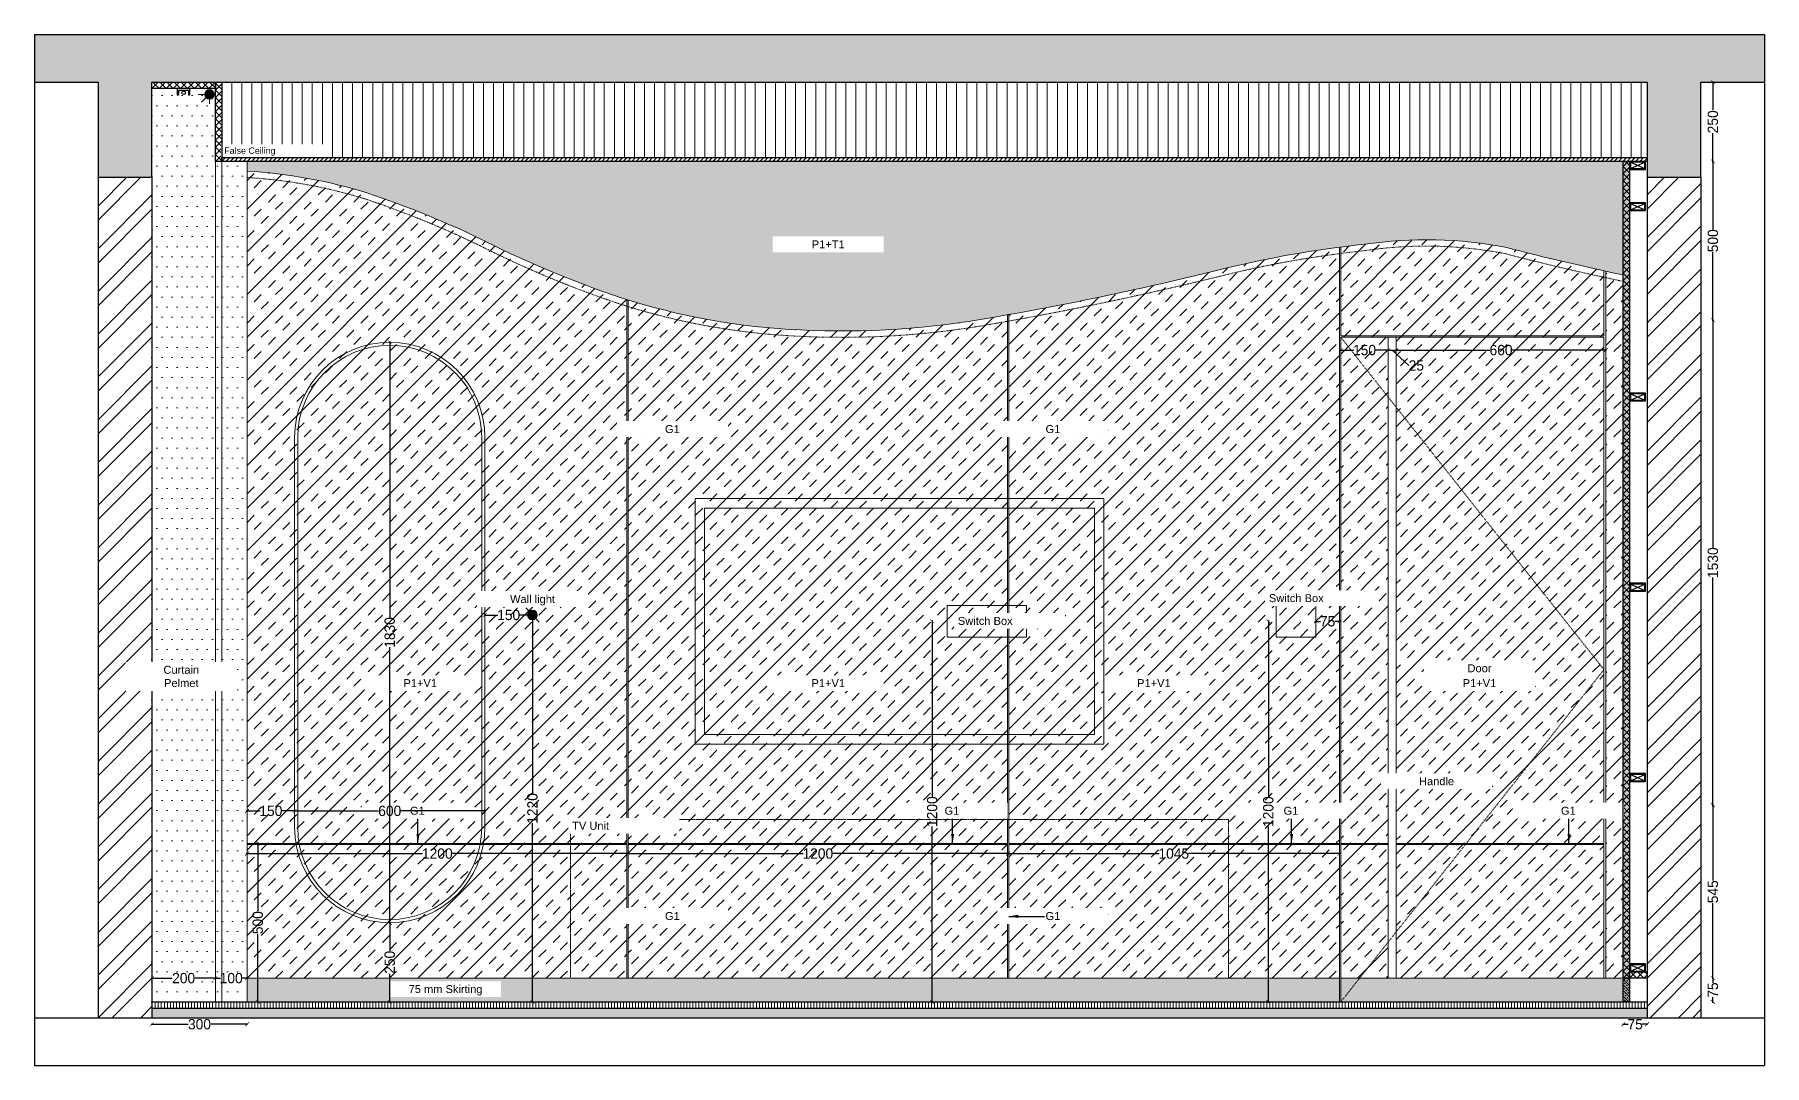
# Model space of a CAD drawing. Header units: millimetres. Extents: x 75500 to 345360, y -224327 to 19532.
# Drawn here: x 177762 to 183217, y -100529 to -97279 of the extents above; entities that cross this region are included whole.
import ezdxf

# ---------------------------------------------------------------- set-up
doc = ezdxf.new("R2010")
doc.units = ezdxf.units.MM
doc.header["$LTSCALE"] = 0.01
for name, pattern in [('( Hidden )', [0.375, 0.25, -0.125]), ('ACAD_ISO03W100', [30, 12, -18]), ('ZWCAD_ISO03W100', [30, 12, -18])]:
    doc.linetypes.add(name, pattern=pattern)
doc.layers.add('A- Ele 4', color=250, linetype='Continuous', lineweight=15, true_color=0x333333)
doc.layers.add('A- Wall Hatch', color=8, linetype='Continuous')
doc.layers.add('e .05', color=253, linetype='Continuous')
for name, color, linetype, lineweight in [('A-Ele 6', 250, 'Continuous', 0), ('A-WALL', 7, 'Continuous', 30), ('B. no.', 2, 'Continuous', 0), ('Cut', 1, 'Continuous', 25), ('ele 0.1', 252, 'Continuous', 13), ('furniture section', 7, 'Continuous', 25), ('hatch', 251, 'Continuous', 0), ('Lights', 14, 'Continuous', 20)]:
    doc.layers.add(name, color=color, linetype=linetype, lineweight=lineweight)
doc.styles.add('ISOCP2', font='GOTHIC.TTF')
doc.styles.get("Standard").update_dxf_attribs({"font": 'arial.ttf'})
doc.dimstyles.new('77', dxfattribs={"dimscale": 0.25, "dimtxt": 130, "dimasz": 100, "dimexe": 5, "dimexo": 1, "dimgap": 0.25, "dimtad": 0, "dimdec": 0, "dimrnd": 5, "dimzin": 0, "dimdsep": 46, "dimtxsty": 'ISOCP2', "dimblk": 'ARCHTICK', "dimcen": 0, "dimdle": 100, "dimclrd": 1, "dimclre": 256, "dimclrt": 256, "dimazin": 0, "dimtm": 1e-09, "dimtfac": 1, "dimtdec": 0, "dimtmove": 1, "dimatfit": 0, "dimfxl": 1, "dimtolj": 1, "dimtzin": 12, "dimlwd": -1, "dimlwe": -1, "dimarcsym": 0})
doc.dimstyles.new('MIGCS IN MM 1 100', dxfattribs={"dimtxt": 40, "dimasz": 30, "dimexe": 180, "dimexo": 100, "dimgap": 25, "dimtad": 0, "dimdec": 0, "dimzin": 0, "dimdsep": 46, "dimtxsty": 'Standard', "dimblk": 'ARCHTICK', "dimcen": 150, "dimse1": 1, "dimse2": 1, "dimclrd": 3, "dimclre": 3, "dimclrt": 3, "dimadec": 0, "dimazin": 0, "dimtfac": 1, "dimtdec": 0, "dimtix": 1, "dimtmove": 2, "dimatfit": 3, "dimfxl": 1, "dimtolj": 1, "dimtzin": 0, "dimarcsym": 0})

msp = doc.modelspace()

# ---------------------------------------------------------------- blocks, each defined once
blk = doc.blocks.new('_ARCHTICK')
at = {"color": 0, "linetype": 'ByBlock', "const_width": 0.15}
blk.add_lwpolyline([(-0.5, -0.5), (0.5, 0.5)], dxfattribs=at)
blk = doc.blocks.new('*D216')
at = {"color": 1, "ltscale": 4, "transparency": 16777216}
for p, q in [((183054.9253416419, -99706.2179356443), (183054.9253416419, -99945.45183265318)), ((183054.9253416419, -100256.2179356443), (183054.9253416419, -100016.9840386355))]:
    blk.add_line(p, q, dxfattribs=at)
at = {"layer": 'Defpoints', "color": 0, "transparency": 16777216}
for p in [(182847.2417533946, -99708.7179356443), (182847.2417533946, -100253.7179356443), (183054.9253416419, -100253.7179356443)]:
    blk.add_point(p, dxfattribs=at)
at = {"color": 1, "transparency": 16777216, "xscale": 12.5, "yscale": 12.5, "zscale": 12.5}
for p, rotation in [((183054.9253416419, -99708.7179356443), 90), ((183054.9253416419, -100253.7179356443), 270)]:
    blk.add_blockref('_ARCHTICK', p, dxfattribs=dict(at, rotation=rotation))
at = {"transparency": 16777216, "insert": (183054.9253416419, -99981.2179356443), "char_height": 32.5, "attachment_point": 5, "rotation": 90, "style": 'ISOCP2'}
blk.add_mtext('\\A1;545', dxfattribs=at)
blk = doc.blocks.new('*D217')
at = {"color": 1, "ltscale": 4, "transparency": 16777216}
for p, q in [((183054.9253416419, -100251.2179356443), (183054.9253416419, -100268.6970739856)), ((183054.9253416419, -100331.2179356443), (183054.9253416419, -100313.738797303))]:
    blk.add_line(p, q, dxfattribs=at)
at = {"layer": 'Defpoints', "color": 0, "transparency": 16777216}
for p in [(182847.2417533946, -100253.7179356443), (182847.2417533946, -100328.7179356443), (183054.9253416419, -100328.7179356443)]:
    blk.add_point(p, dxfattribs=at)
at = {"color": 1, "transparency": 16777216, "xscale": 12.5, "yscale": 12.5, "zscale": 12.5}
for p, rotation in [((183054.9253416419, -100253.7179356443), 90), ((183054.9253416419, -100328.7179356443), 270)]:
    blk.add_blockref('_ARCHTICK', p, dxfattribs=dict(at, rotation=rotation))
at = {"transparency": 16777216, "insert": (183054.9253416419, -100291.2179356443), "char_height": 32.5, "attachment_point": 5, "rotation": 90, "style": 'ISOCP2'}
blk.add_mtext('\\A1;75', dxfattribs=at)
blk = doc.blocks.new('*D218')
at = {"color": 1, "ltscale": 4, "transparency": 16777216}
for p, q in [((183054.9253416419, -98176.2179356443), (183054.9253416419, -98897.44622422353)), ((183054.9253416419, -99711.2179356443), (183054.9253416419, -98989.98964706511))]:
    blk.add_line(p, q, dxfattribs=at)
at = {"layer": 'Defpoints', "color": 0, "transparency": 16777216}
for p in [(182847.2417533946, -98178.7179356443), (183054.9253416419, -98178.7179356443), (182847.2417533946, -99708.7179356443)]:
    blk.add_point(p, dxfattribs=at)
at = {"color": 1, "transparency": 16777216, "xscale": 12.5, "yscale": 12.5, "zscale": 12.5}
for p, rotation in [((183054.9253416419, -98178.7179356443), 90), ((183054.9253416419, -99708.7179356443), 270)]:
    blk.add_blockref('_ARCHTICK', p, dxfattribs=dict(at, rotation=rotation))
at = {"transparency": 16777216, "insert": (183054.9253416419, -98943.7179356443), "char_height": 32.5, "attachment_point": 5, "rotation": 90, "style": 'ISOCP2'}
blk.add_mtext('\\A1;1530', dxfattribs=at)
blk = doc.blocks.new('*D219')
at = {"color": 1, "ltscale": 4, "transparency": 16777216}
for p, q in [((183054.9253416419, -97676.2179356443), (183054.9253416419, -97892.68670688837)), ((183054.9253416419, -98181.2179356443), (183054.9253416419, -97964.74916440027))]:
    blk.add_line(p, q, dxfattribs=at)
at = {"layer": 'Defpoints', "color": 0, "transparency": 16777216}
for p in [(182847.2417533946, -97678.7179356443), (183054.9253416419, -97678.7179356443), (182847.2417533946, -98178.7179356443)]:
    blk.add_point(p, dxfattribs=at)
at = {"color": 1, "transparency": 16777216, "xscale": 12.5, "yscale": 12.5, "zscale": 12.5}
for p, rotation in [((183054.9253416419, -97678.7179356443), 90), ((183054.9253416419, -98178.7179356443), 270)]:
    blk.add_blockref('_ARCHTICK', p, dxfattribs=dict(at, rotation=rotation))
at = {"transparency": 16777216, "insert": (183054.9253416419, -97928.7179356443), "char_height": 32.5, "attachment_point": 5, "rotation": 90, "style": 'ISOCP2'}
blk.add_mtext('\\A1;500', dxfattribs=at)
blk = doc.blocks.new('*D220')
at = {"color": 1, "ltscale": 4, "transparency": 16777216}
for p, q in [((183054.9253416419, -97426.2179356443), (183054.9253416419, -97517.44367493733)), ((183054.9253416419, -97681.2179356443), (183054.9253416419, -97589.99219635132))]:
    blk.add_line(p, q, dxfattribs=at)
at = {"layer": 'Defpoints', "color": 0, "transparency": 16777216}
for p in [(182847.2417533946, -97428.7179356443), (183054.9253416419, -97428.7179356443), (182847.2417533946, -97678.7179356443)]:
    blk.add_point(p, dxfattribs=at)
at = {"color": 1, "transparency": 16777216, "xscale": 12.5, "yscale": 12.5, "zscale": 12.5}
for p, rotation in [((183054.9253416419, -97428.7179356443), 90), ((183054.9253416419, -97678.7179356443), 270)]:
    blk.add_blockref('_ARCHTICK', p, dxfattribs=dict(at, rotation=rotation))
at = {"transparency": 16777216, "insert": (183054.9253416419, -97553.7179356443), "char_height": 32.5, "attachment_point": 5, "rotation": 90, "style": 'ISOCP2'}
blk.add_mtext('\\A1;250', dxfattribs=at)
blk = doc.blocks.new('ASDFGBwrg')
at = {"layer": 'Cut'}
h = blk.add_hatch(color=256, dxfattribs=at)
h.dxf.hatch_style = 1
h.paths.add_polyline_path([(87923.85140113765, 2882.803489116272), (87923.85140113765, 2857.803489116272), (87973.85140113765, 2857.803489116272), (87973.85140113765, 2882.803489116272)])
h.paths.add_polyline_path([(87926.35140113765, 2880.303489116272), (87926.35140113765, 2860.303489116272), (87971.35140113764, 2860.303489116272), (87971.35140113764, 2880.303489116272)], flags=16)
for p, q in [((87926.35140113765, 2880.303489116272), (87971.35140113764, 2860.303489116272)), ((87926.35140113765, 2860.303489116272), (87971.35140113764, 2880.303489116272))]:
    blk.add_line(p, q, dxfattribs=at)
for points in [[(87923.85140113765, 2882.803489116272), (87973.85140113765, 2882.803489116272), (87973.85140113765, 2857.803489116272), (87923.85140113765, 2857.803489116272)], [(87926.35140113765, 2880.303489116272), (87971.35140113764, 2880.303489116272), (87971.35140113764, 2860.303489116272), (87926.35140113765, 2860.303489116272)]]:
    blk.add_lwpolyline(points, close=True, dxfattribs=at)
blk = doc.blocks.new('li')
at = {"layer": 'Lights', "transparency": 33554559}
h = blk.add_hatch(color=256, dxfattribs=at)
h.dxf.hatch_style = 1
h.paths.add_polyline_path([(172646.7188235587, -109670.6365079247, -0.9999999999999998), (172676.7188235587, -109670.6365079247, -0.4142135623730951), (172661.7188235587, -109685.6365079247), (172661.7188235587, -109670.6365079247)])
h.paths.add_polyline_path([(172651.1122218409, -109681.2431096425), (172661.7188235587, -109670.6365079247), (172661.7188235587, -109685.6365079247, -0.198912367379658)])
h.paths.add_polyline_path([(172646.7188235587, -109670.6365079247), (172661.7188235587, -109670.6365079247), (172651.1122218409, -109681.2431096425, -0.198912367379658)])
at = {"layer": 'Lights'}
for q in [(172625.8589799156, -109670.6365079247), (172636.6807039015, -109695.6746275819), (172661.7188235587, -109700.9577346048)]:
    blk.add_line((172661.7188235587, -109670.6365079247), q, dxfattribs=at)
blk.add_circle((172661.7188235587, -109670.6365079247), 15, dxfattribs=at)
blk = doc.blocks.new('*D274')
at = {"color": 1, "ltscale": 4, "transparency": 16777216}
for p, q in [((178465.9397974853, -99826.2179356443), (178465.9397974853, -100042.6867068883)), ((178465.9397974853, -100331.2179356443), (178465.9397974853, -100114.7491644002))]:
    blk.add_line(p, q, dxfattribs=at)
at = {"layer": 'Defpoints', "color": 0, "transparency": 16777216}
for p in [(178465.9397974853, -99828.7179356443), (178628.0225204847, -99828.7179356443), (178628.0225204847, -100328.7179356443)]:
    blk.add_point(p, dxfattribs=at)
at = {"color": 1, "transparency": 16777216, "xscale": 12.5, "yscale": 12.5, "zscale": 12.5}
for p, rotation in [((178465.9397974853, -99828.7179356443), 90), ((178465.9397974853, -100328.7179356443), 270)]:
    blk.add_blockref('_ARCHTICK', p, dxfattribs=dict(at, rotation=rotation))
at = {"transparency": 16777216, "insert": (178465.9397974853, -100078.7179356443), "char_height": 32.5, "attachment_point": 5, "rotation": 90, "style": 'ISOCP2'}
blk.add_mtext('\\A1;500', dxfattribs=at)
blk = doc.blocks.new('*D275')
at = {"color": 1, "ltscale": 4, "transparency": 16777216}
for p, q in [((178129.7417533946, -100253.7179356443), (178195.9674926877, -100253.7179356443)), ((178334.7417533947, -100253.7179356443), (178268.5160141016, -100253.7179356443))]:
    blk.add_line(p, q, dxfattribs=at)
at = {"layer": 'Defpoints', "color": 0, "transparency": 16777216}
for p in [(178332.2417533947, -100253.7179356443), (178132.2417533947, -100328.7179356443), (178332.2417533947, -100328.7179356443)]:
    blk.add_point(p, dxfattribs=at)
at = {"color": 1, "transparency": 16777216, "xscale": 12.5, "yscale": 12.5, "zscale": 12.5, "rotation": 180}
blk.add_blockref('_ARCHTICK', (178132.2417533947, -100253.7179356443), dxfattribs=at)
at = {"color": 1, "transparency": 16777216, "xscale": 12.5, "yscale": 12.5, "zscale": 12.5}
blk.add_blockref('_ARCHTICK', (178332.2417533947, -100253.7179356443), dxfattribs=at)
at = {"transparency": 16777216, "insert": (178232.2417533946, -100253.7179356443), "char_height": 32.5, "attachment_point": 5, "style": 'ISOCP2'}
blk.add_mtext('\\A1;200', dxfattribs=at)
blk = doc.blocks.new('*D276')
at = {"color": 1, "ltscale": 4, "transparency": 16777216}
for p, q in [((178329.7417533946, -100253.7179356443), (178348.5082812668, -100253.7179356443)), ((178434.7417533946, -100253.7179356443), (178415.9752255225, -100253.7179356443))]:
    blk.add_line(p, q, dxfattribs=at)
at = {"layer": 'Defpoints', "color": 0, "transparency": 16777216}
for p in [(178432.2417533946, -100253.7179356443), (178332.2417533947, -100328.7179356443), (178432.2417533946, -100328.7179356443)]:
    blk.add_point(p, dxfattribs=at)
at = {"color": 1, "transparency": 16777216, "xscale": 12.5, "yscale": 12.5, "zscale": 12.5, "rotation": 180}
blk.add_blockref('_ARCHTICK', (178332.2417533947, -100253.7179356443), dxfattribs=at)
at = {"color": 1, "transparency": 16777216, "xscale": 12.5, "yscale": 12.5, "zscale": 12.5}
blk.add_blockref('_ARCHTICK', (178432.2417533946, -100253.7179356443), dxfattribs=at)
at = {"transparency": 16777216, "insert": (178382.2417533946, -100253.7179356443), "char_height": 32.5, "attachment_point": 5, "style": 'ISOCP2'}
blk.add_mtext('\\A1;100', dxfattribs=at)
blk = doc.blocks.new('*D277')
at = {"color": 1, "ltscale": 4, "transparency": 16777216}
for p, q in [((178429.7417533946, -99860.98803932322), (178985.9700419739, -99860.98803932322)), ((179634.7417533947, -99860.98803932322), (179078.5134648154, -99860.98803932322))]:
    blk.add_line(p, q, dxfattribs=at)
at = {"layer": 'Defpoints', "color": 0, "transparency": 16777216}
for p in [(178432.2417533946, -99828.7179356443), (178432.2417533946, -99860.98803932322), (179632.2417533946, -99828.7179356443)]:
    blk.add_point(p, dxfattribs=at)
at = {"color": 1, "transparency": 16777216, "xscale": 12.5, "yscale": 12.5, "zscale": 12.5, "rotation": 180}
blk.add_blockref('_ARCHTICK', (178432.2417533946, -99860.98803932322), dxfattribs=at)
at = {"color": 1, "transparency": 16777216, "xscale": 12.5, "yscale": 12.5, "zscale": 12.5}
blk.add_blockref('_ARCHTICK', (179632.2417533946, -99860.98803932322), dxfattribs=at)
at = {"transparency": 16777216, "insert": (179032.2417533946, -99860.98803932322), "char_height": 32.5, "attachment_point": 5, "style": 'ISOCP2'}
blk.add_mtext('\\A1;1200', dxfattribs=at)
blk = doc.blocks.new('*D278')
at = {"color": 1, "ltscale": 4, "transparency": 16777216}
for p, q in [((179629.7417533947, -99860.98803932322), (180185.9700419739, -99860.98803932322)), ((180834.7417533947, -99860.98803932322), (180278.5134648155, -99860.98803932322))]:
    blk.add_line(p, q, dxfattribs=at)
at = {"layer": 'Defpoints', "color": 0, "transparency": 16777216}
for p in [(179632.2417533946, -99832.7179356443), (180832.2417533947, -99832.7179356443), (180832.2417533947, -99860.98803932322)]:
    blk.add_point(p, dxfattribs=at)
at = {"color": 1, "transparency": 16777216, "xscale": 12.5, "yscale": 12.5, "zscale": 12.5, "rotation": 180}
blk.add_blockref('_ARCHTICK', (179632.2417533946, -99860.98803932322), dxfattribs=at)
at = {"color": 1, "transparency": 16777216, "xscale": 12.5, "yscale": 12.5, "zscale": 12.5}
blk.add_blockref('_ARCHTICK', (180832.2417533947, -99860.98803932322), dxfattribs=at)
at = {"transparency": 16777216, "insert": (180232.2417533947, -99860.98803932322), "char_height": 32.5, "attachment_point": 5, "style": 'ISOCP2'}
blk.add_mtext('\\A1;1200', dxfattribs=at)
blk = doc.blocks.new('*D279')
at = {"color": 1, "ltscale": 4, "transparency": 16777216}
for p, q in [((180829.7417533946, -99860.98803932322), (181308.7351677386, -99860.98803932322)), ((181879.7417533946, -99860.98803932322), (181400.7483390507, -99860.98803932322))]:
    blk.add_line(p, q, dxfattribs=at)
at = {"layer": 'Defpoints', "color": 0, "transparency": 16777216}
for p in [(180832.2417533947, -99832.7179356443), (181877.2417533946, -99832.7179356443), (181877.2417533946, -99860.98803932322)]:
    blk.add_point(p, dxfattribs=at)
at = {"color": 1, "transparency": 16777216, "xscale": 12.5, "yscale": 12.5, "zscale": 12.5, "rotation": 180}
blk.add_blockref('_ARCHTICK', (180832.2417533947, -99860.98803932322), dxfattribs=at)
at = {"color": 1, "transparency": 16777216, "xscale": 12.5, "yscale": 12.5, "zscale": 12.5}
blk.add_blockref('_ARCHTICK', (181877.2417533946, -99860.98803932322), dxfattribs=at)
at = {"transparency": 16777216, "insert": (181354.7417533946, -99860.98803932322), "char_height": 32.5, "attachment_point": 5, "style": 'ISOCP2'}
blk.add_mtext('\\A1;1045', dxfattribs=at)
blk = doc.blocks.new('*D280')
at = {"color": 1, "ltscale": 4, "transparency": 16777216}
for p, q in [((178129.7417533946, -100399.1062675018), (178246.0890086631, -100399.1062675018)), ((178434.7417533946, -100399.1062675018), (178318.3944981261, -100399.1062675018))]:
    blk.add_line(p, q, dxfattribs=at)
at = {"layer": 'Defpoints', "color": 0, "transparency": 16777216}
for p in [(178132.2417533947, -100328.7179356443), (178432.2417533946, -100328.7179356443), (178432.2417533946, -100399.1062675018)]:
    blk.add_point(p, dxfattribs=at)
at = {"color": 1, "transparency": 16777216, "xscale": 12.5, "yscale": 12.5, "zscale": 12.5, "rotation": 180}
blk.add_blockref('_ARCHTICK', (178132.2417533947, -100399.1062675018), dxfattribs=at)
at = {"color": 1, "transparency": 16777216, "xscale": 12.5, "yscale": 12.5, "zscale": 12.5}
blk.add_blockref('_ARCHTICK', (178432.2417533946, -100399.1062675018), dxfattribs=at)
at = {"transparency": 16777216, "insert": (178282.2417533947, -100399.1062675018), "char_height": 32.5, "attachment_point": 5, "style": 'ISOCP2'}
blk.add_mtext('\\A1;300', dxfattribs=at)
blk = doc.blocks.new('*D281')
at = {"color": 1, "ltscale": 4, "transparency": 16777216}
for p, q in [((182769.7417533947, -100399.1062675018), (182787.2208917359, -100399.1062675018)), ((182849.7417533947, -100399.1062675018), (182832.2626150534, -100399.1062675018))]:
    blk.add_line(p, q, dxfattribs=at)
at = {"layer": 'Defpoints', "color": 0, "transparency": 16777216}
for p in [(182772.2417533946, -100328.7179356443), (182847.2417533946, -100328.7179356443), (182847.2417533946, -100399.1062675018)]:
    blk.add_point(p, dxfattribs=at)
at = {"color": 1, "transparency": 16777216, "xscale": 12.5, "yscale": 12.5, "zscale": 12.5, "rotation": 180}
blk.add_blockref('_ARCHTICK', (182772.2417533946, -100399.1062675018), dxfattribs=at)
at = {"color": 1, "transparency": 16777216, "xscale": 12.5, "yscale": 12.5, "zscale": 12.5}
blk.add_blockref('_ARCHTICK', (182847.2417533946, -100399.1062675018), dxfattribs=at)
at = {"transparency": 16777216, "insert": (182809.7417533946, -100399.1062675018), "char_height": 32.5, "attachment_point": 5, "style": 'ISOCP2'}
blk.add_mtext('\\A1;75', dxfattribs=at)
blk = doc.blocks.new('*D282')
at = {"color": 1, "ltscale": 4, "transparency": 16777216}
for p, q in [((181878.7417533946, -98273.5789730632), (181922.5082812668, -98273.5789730632)), ((182033.7417533946, -98273.5789730632), (181989.9752255224, -98273.5789730632))]:
    blk.add_line(p, q, dxfattribs=at)
at = {"layer": 'Defpoints', "color": 0, "transparency": 16777216}
for p in [(182031.2417533947, -98273.5789730632), (181881.2417533947, -98448.54304549196), (182031.2417533947, -98448.54304549196)]:
    blk.add_point(p, dxfattribs=at)
at = {"color": 1, "transparency": 16777216, "xscale": 12.5, "yscale": 12.5, "zscale": 12.5, "rotation": 180}
blk.add_blockref('_ARCHTICK', (181881.2417533947, -98273.5789730632), dxfattribs=at)
at = {"color": 1, "transparency": 16777216, "xscale": 12.5, "yscale": 12.5, "zscale": 12.5}
blk.add_blockref('_ARCHTICK', (182031.2417533947, -98273.5789730632), dxfattribs=at)
at = {"transparency": 16777216, "insert": (181956.2417533947, -98273.5789730632), "char_height": 32.5, "attachment_point": 5, "style": 'ISOCP2'}
blk.add_mtext('\\A1;150', dxfattribs=at)
blk = doc.blocks.new('*D283')
at = {"color": 1, "ltscale": 4, "transparency": 16777216}
for p, q in [((182031.2417533947, -98273.5789730632), (182018.7417533946, -98273.5789730632)), ((182031.2417533947, -98273.5789730632), (182056.2417533946, -98273.5789730632)), ((182096.08191515, -98322.15962042562), (182043.7417533947, -98273.5789730632)), ((182056.2417533946, -98273.5789730632), (182068.7417533947, -98273.5789730632)), ((182096.20691515, -98322.15962042562), (182096.08191515, -98322.15962042562))]:
    blk.add_line(p, q, dxfattribs=at)
at = {"layer": 'Defpoints', "color": 0, "transparency": 16777216}
for p in [(182056.2417533946, -98273.5789730632), (182031.2417533947, -98308.58596759732), (182056.2417533946, -98308.58596759732)]:
    blk.add_point(p, dxfattribs=at)
at = {"color": 1, "transparency": 16777216, "xscale": 12.5, "yscale": 12.5, "zscale": 12.5}
blk.add_blockref('_ARCHTICK', (182031.2417533947, -98273.5789730632), dxfattribs=at)
at = {"color": 1, "transparency": 16777216, "xscale": 12.5, "yscale": 12.5, "zscale": 12.5, "rotation": 180}
blk.add_blockref('_ARCHTICK', (182056.2417533946, -98273.5789730632), dxfattribs=at)
at = {"transparency": 16777216, "insert": (182119.6778107992, -98322.15962042562), "char_height": 32.5, "attachment_point": 5, "style": 'ISOCP2'}
blk.add_mtext('\\A1;25', dxfattribs=at)
blk = doc.blocks.new('*D284')
at = {"color": 1, "ltscale": 4, "transparency": 16777216}
for p, q in [((182053.7417533946, -98273.5789730632), (182351.3181045163, -98273.5789730632)), ((182719.7417533946, -98273.5789730632), (182422.165402273, -98273.5789730632))]:
    blk.add_line(p, q, dxfattribs=at)
at = {"layer": 'Defpoints', "color": 0, "transparency": 16777216}
for p in [(182056.2417533946, -98232.7179356443), (182717.2417533947, -98232.7179356443), (182717.2417533947, -98273.5789730632)]:
    blk.add_point(p, dxfattribs=at)
at = {"color": 1, "transparency": 16777216, "xscale": 12.5, "yscale": 12.5, "zscale": 12.5, "rotation": 180}
blk.add_blockref('_ARCHTICK', (182056.2417533946, -98273.5789730632), dxfattribs=at)
at = {"color": 1, "transparency": 16777216, "xscale": 12.5, "yscale": 12.5, "zscale": 12.5}
blk.add_blockref('_ARCHTICK', (182717.2417533947, -98273.5789730632), dxfattribs=at)
at = {"transparency": 16777216, "insert": (182386.7417533946, -98273.5789730632), "char_height": 32.5, "attachment_point": 5, "style": 'ISOCP2'}
blk.add_mtext('\\A1;660', dxfattribs=at)
blk = doc.blocks.new('CCC')
at = {"layer": 'Lights', "transparency": 33554559}
h = blk.add_hatch(color=256, dxfattribs=at)
h.dxf.hatch_style = 1
edge = h.paths.add_edge_path()
edge.add_ellipse((126071.7021351681, -81261.23598992826), major_axis=(15.33363324638048, 0), ratio=1, start_angle=0, end_angle=360)
at = {"layer": 'Lights'}
blk.add_line((126050.7184194816, -81238.3920625253), (126092.6858508545, -81284.0799173312), dxfattribs=at)
blk.add_circle((126071.7021351681, -81261.23598992826), 15.33363324638048, dxfattribs=at)
blk = doc.blocks.new('*D338')
at = {"color": 1, "ltscale": 4, "transparency": 16777216}
for p, q in [((178882.2417533946, -100076.2179356443), (178882.2417533946, -100167.4436749373)), ((178882.2417533946, -100331.2179356443), (178882.2417533946, -100239.9921963512))]:
    blk.add_line(p, q, dxfattribs=at)
at = {"layer": 'Defpoints', "color": 0, "transparency": 16777216}
for p in [(178882.2417533946, -100078.7179356443), (178882.2417533946, -100328.7179356443), (178882.2417533946, -100328.7179356443)]:
    blk.add_point(p, dxfattribs=at)
at = {"color": 1, "transparency": 16777216, "xscale": 12.5, "yscale": 12.5, "zscale": 12.5}
for p, rotation in [((178882.2417533946, -100078.7179356443), 90), ((178882.2417533946, -100328.7179356443), 270)]:
    blk.add_blockref('_ARCHTICK', p, dxfattribs=dict(at, rotation=rotation))
at = {"transparency": 16777216, "insert": (178882.2417533946, -100203.7179356443), "char_height": 32.5, "attachment_point": 5, "rotation": 90, "style": 'ISOCP2'}
blk.add_mtext('\\A1;250', dxfattribs=at)
blk = doc.blocks.new('*D339')
at = {"color": 1, "ltscale": 4, "transparency": 16777216}
for p, q in [((178882.2417533946, -98246.2179356443), (178882.2417533946, -99117.44622422347)), ((178882.2417533946, -100081.2179356443), (178882.2417533946, -99209.98964706506))]:
    blk.add_line(p, q, dxfattribs=at)
at = {"layer": 'Defpoints', "color": 0, "transparency": 16777216}
for p in [(178882.2417533946, -98248.7179356443), (178882.2417533946, -98248.7179356443), (178882.2417533946, -100078.7179356443)]:
    blk.add_point(p, dxfattribs=at)
at = {"color": 1, "transparency": 16777216, "xscale": 12.5, "yscale": 12.5, "zscale": 12.5}
for p, rotation in [((178882.2417533946, -98248.7179356443), 90), ((178882.2417533946, -100078.7179356443), 270)]:
    blk.add_blockref('_ARCHTICK', p, dxfattribs=dict(at, rotation=rotation))
at = {"transparency": 16777216, "insert": (178882.2417533946, -99163.7179356443), "char_height": 32.5, "attachment_point": 5, "rotation": 90, "style": 'ISOCP2'}
blk.add_mtext('\\A1;1830', dxfattribs=at)
blk = doc.blocks.new('*D340')
at = {"color": 1, "ltscale": 4, "transparency": 16777216}
for p, q in [((178429.7417533946, -99726.43472467613), (178473.5082812668, -99726.43472467613)), ((178584.7417533946, -99726.43472467613), (178540.9752255224, -99726.43472467613))]:
    blk.add_line(p, q, dxfattribs=at)
at = {"layer": 'Defpoints', "color": 0, "transparency": 16777216}
for p in [(178432.2417533946, -99725.63319972092), (178582.2417533946, -99725.63319972092), (178582.2417533946, -99726.43472467613)]:
    blk.add_point(p, dxfattribs=at)
at = {"color": 1, "transparency": 16777216, "xscale": 12.5, "yscale": 12.5, "zscale": 12.5, "rotation": 180}
blk.add_blockref('_ARCHTICK', (178432.2417533946, -99726.43472467613), dxfattribs=at)
at = {"color": 1, "transparency": 16777216, "xscale": 12.5, "yscale": 12.5, "zscale": 12.5}
blk.add_blockref('_ARCHTICK', (178582.2417533946, -99726.43472467613), dxfattribs=at)
at = {"transparency": 16777216, "insert": (178507.2417533946, -99726.43472467613), "char_height": 32.5, "attachment_point": 5, "style": 'ISOCP2'}
blk.add_mtext('\\A1;150', dxfattribs=at)
blk = doc.blocks.new('*D341')
at = {"color": 1, "ltscale": 4, "transparency": 16777216}
for p, q in [((178579.7417533947, -99726.43472467613), (178846.8181045163, -99726.43472467613)), ((179184.7417533946, -99726.43472467613), (178917.665402273, -99726.43472467613))]:
    blk.add_line(p, q, dxfattribs=at)
at = {"layer": 'Defpoints', "color": 0, "transparency": 16777216}
for p in [(178582.2417533946, -99684.75542700558), (179182.2417533946, -99684.75542700558), (179182.2417533946, -99726.43472467613)]:
    blk.add_point(p, dxfattribs=at)
at = {"color": 1, "transparency": 16777216, "xscale": 12.5, "yscale": 12.5, "zscale": 12.5, "rotation": 180}
blk.add_blockref('_ARCHTICK', (178582.2417533946, -99726.43472467613), dxfattribs=at)
at = {"color": 1, "transparency": 16777216, "xscale": 12.5, "yscale": 12.5, "zscale": 12.5}
blk.add_blockref('_ARCHTICK', (179182.2417533946, -99726.43472467613), dxfattribs=at)
at = {"transparency": 16777216, "insert": (178882.2417533946, -99726.43472467613), "char_height": 32.5, "attachment_point": 5, "style": 'ISOCP2'}
blk.add_mtext('\\A1;600', dxfattribs=at)
blk = doc.blocks.new('*D342')
at = {"color": 1, "ltscale": 4, "transparency": 16777216}
for p, q in [((179179.7417533947, -99108.71793564428), (179223.5082812668, -99108.71793564428)), ((179334.7417533946, -99108.71793564426), (179290.9752255225, -99108.71793564426))]:
    blk.add_line(p, q, dxfattribs=at)
at = {"layer": 'Defpoints', "color": 0, "transparency": 16777216}
for p in [(179182.2417533946, -99108.7179356443), (179182.2417533946, -99108.71793564428), (179332.2417533947, -99108.71793564428)]:
    blk.add_point(p, dxfattribs=at)
at = {"color": 1, "transparency": 16777216, "xscale": 12.5, "yscale": 12.5, "zscale": 12.5}
for p, rotation in [((179182.2417533946, -99108.71793564428), 180.0000000000055), ((179332.2417533947, -99108.71793564426), 5.5584e-12)]:
    blk.add_blockref('_ARCHTICK', p, dxfattribs=dict(at, rotation=rotation))
at = {"transparency": 16777216, "insert": (179257.2417533946, -99108.71793564426), "char_height": 32.5, "attachment_point": 5, "style": 'ISOCP2'}
blk.add_mtext('\\A1;150', dxfattribs=at)
blk = doc.blocks.new('*D343')
at = {"color": 1, "ltscale": 4, "transparency": 16777216}
for p, q in [((179332.2417533946, -99106.21793564426), (179332.2417533946, -99672.4462242235)), ((179332.2417533946, -100331.2179356443), (179332.2417533946, -99764.98964706509))]:
    blk.add_line(p, q, dxfattribs=at)
at = {"layer": 'Defpoints', "color": 0, "transparency": 16777216}
for p in [(179332.2417533946, -99108.71793564426), (179332.2417533946, -100328.7179356443), (179332.2417533946, -100328.7179356443)]:
    blk.add_point(p, dxfattribs=at)
at = {"color": 1, "transparency": 16777216, "xscale": 12.5, "yscale": 12.5, "zscale": 12.5}
for p, rotation in [((179332.2417533946, -99108.71793564426), 90), ((179332.2417533946, -100328.7179356443), 270)]:
    blk.add_blockref('_ARCHTICK', p, dxfattribs=dict(at, rotation=rotation))
at = {"transparency": 16777216, "insert": (179332.2417533946, -99718.71793564428), "char_height": 32.5, "attachment_point": 5, "rotation": 90, "style": 'ISOCP2'}
blk.add_mtext('\\A1;1220', dxfattribs=at)
blk = doc.blocks.new('*D494')
at = {"color": 1, "ltscale": 4, "transparency": 16777216}
for p, q in [((180592.8281830806, -99126.2179356443), (180592.8281830806, -99682.4462242235)), ((180592.8281830806, -100331.2179356443), (180592.8281830806, -99774.98964706509))]:
    blk.add_line(p, q, dxfattribs=at)
at = {"layer": 'Defpoints', "color": 0, "transparency": 16777216}
for p in [(180889.7417533946, -99128.7179356443), (180592.8281830806, -100328.7179356443), (180889.7417533946, -100328.7179356443)]:
    blk.add_point(p, dxfattribs=at)
at = {"color": 1, "transparency": 16777216, "xscale": 12.5, "yscale": 12.5, "zscale": 12.5}
for p, rotation in [((180592.8281830806, -99128.7179356443), 90), ((180592.8281830806, -100328.7179356443), 270)]:
    blk.add_blockref('_ARCHTICK', p, dxfattribs=dict(at, rotation=rotation))
at = {"transparency": 16777216, "insert": (180592.8281830806, -99728.7179356443), "char_height": 32.5, "attachment_point": 5, "rotation": 90, "style": 'ISOCP2'}
blk.add_mtext('\\A1;1200', dxfattribs=at)
blk = doc.blocks.new('*D495')
at = {"color": 1, "ltscale": 4, "transparency": 16777216}
for p, q in [((181652.8807549698, -99126.2179356443), (181652.8807549698, -99682.4462242235)), ((181652.8807549698, -100331.2179356443), (181652.8807549698, -99774.98964706509))]:
    blk.add_line(p, q, dxfattribs=at)
at = {"layer": 'Defpoints', "color": 0, "transparency": 16777216}
for p in [(181739.7417533946, -99128.7179356443), (181652.8807549698, -100328.7179356443), (181739.7417533946, -100328.7179356443)]:
    blk.add_point(p, dxfattribs=at)
at = {"color": 1, "transparency": 16777216, "xscale": 12.5, "yscale": 12.5, "zscale": 12.5}
for p, rotation in [((181652.8807549698, -99128.7179356443), 90), ((181652.8807549698, -100328.7179356443), 270)]:
    blk.add_blockref('_ARCHTICK', p, dxfattribs=dict(at, rotation=rotation))
at = {"transparency": 16777216, "insert": (181652.8807549698, -99728.7179356443), "char_height": 32.5, "attachment_point": 5, "rotation": 90, "style": 'ISOCP2'}
blk.add_mtext('\\A1;1200', dxfattribs=at)
blk = doc.blocks.new('*D496')
at = {"color": 1, "ltscale": 4, "transparency": 16777216}
for p, q in [((181799.7417533947, -99128.7179356443), (181817.2208917359, -99128.7179356443)), ((181879.7417533946, -99128.7179356443), (181862.2626150534, -99128.7179356443))]:
    blk.add_line(p, q, dxfattribs=at)
at = {"layer": 'Defpoints', "color": 0, "transparency": 16777216}
for p in [(181802.2417533947, -99078.7179356443), (181877.2417533946, -99078.7179356443), (181877.2417533946, -99128.7179356443)]:
    blk.add_point(p, dxfattribs=at)
at = {"color": 1, "transparency": 16777216, "xscale": 12.5, "yscale": 12.5, "zscale": 12.5, "rotation": 180}
blk.add_blockref('_ARCHTICK', (181802.2417533947, -99128.7179356443), dxfattribs=at)
at = {"color": 1, "transparency": 16777216, "xscale": 12.5, "yscale": 12.5, "zscale": 12.5}
blk.add_blockref('_ARCHTICK', (181877.2417533946, -99128.7179356443), dxfattribs=at)
at = {"transparency": 16777216, "insert": (181839.7417533947, -99128.7179356443), "char_height": 32.5, "attachment_point": 5, "style": 'ISOCP2'}
blk.add_mtext('\\A1;75', dxfattribs=at)

# ---------------------------------------------------------------- dimensions: what is measured, and where the dimension line sits
at = {"ltscale": 4}
for p1, p2, distance, picture, middle in [((182847.2417533946, -97678.7179356443), (182847.2417533946, -97428.7179356443), -207.68358824730967, '*D220', (183054.9253416419, -97553.7179356443)), ((182847.2417533946, -98178.7179356443), (182847.2417533946, -97678.7179356443), -207.68358824730967, '*D219', (183054.9253416419, -97928.7179356443)), ((182847.2417533946, -99708.7179356443), (182847.2417533946, -98178.7179356443), -207.68358824730967, '*D218', (183054.9253416419, -98943.7179356443)), ((182056.2417533946, -98232.7179356443), (182717.2417533947, -98232.7179356443), -40.861037418901105, '*D284', (182386.7417533946, -98273.5789730632)), ((181881.2417533947, -98448.54304549196), (182031.2417533947, -98448.54304549196), 174.96407242876012, '*D282', (181956.2417533947, -98273.5789730632)), ((178432.2417533946, -99725.63319972092), (178582.2417533946, -99725.63319972092), -0.8015249552117893, '*D340', (178507.2417533946, -99726.43472467613)), ((182847.2417533946, -99708.7179356443), (182847.2417533946, -100253.7179356443), 207.68358824730967, '*D216', (183054.9253416419, -99981.2179356443)), ((178628.0225204847, -100328.7179356443), (178628.0225204847, -99828.7179356443), 162.08272299938835, '*D274', (178465.9397974853, -100078.7179356443)), ((179632.2417533946, -99828.7179356443), (178432.2417533946, -99828.7179356443), 32.27010367892217, '*D277', (179032.2417533946, -99860.98803932322)), ((179632.2417533946, -99832.7179356443), (180832.2417533947, -99832.7179356443), -28.27010367892217, '*D278', (180232.2417533947, -99860.98803932322)), ((180832.2417533947, -99832.7179356443), (181877.2417533946, -99832.7179356443), -28.27010367892217, '*D279', (181354.7417533946, -99860.98803932322)), ((178132.2417533947, -100328.7179356443), (178332.2417533947, -100328.7179356443), 75, '*D275', (178232.2417533946, -100253.7179356443)), ((178332.2417533947, -100328.7179356443), (178432.2417533946, -100328.7179356443), 75, '*D276', (178382.2417533946, -100253.7179356443)), ((182847.2417533946, -100253.7179356443), (182847.2417533946, -100328.7179356443), 207.68358824730967, '*D217', (183054.9253416419, -100291.2179356443)), ((178132.2417533947, -100328.7179356443), (178432.2417533946, -100328.7179356443), -70.38833185750991, '*D280', (178282.2417533947, -100399.1062675018)), ((182772.2417533946, -100328.7179356443), (182847.2417533946, -100328.7179356443), -70.38833185750991, '*D281', (182809.7417533946, -100399.1062675018))]:
    dim = msp.add_aligned_dim(p1=p1, p2=p2, distance=distance, dimstyle='77', override={"dimasz": 50, "dimpost": '\\X', "dimblk": 'ARCHTICK', "dimdle": 10, "dimse1": 1, "dimse2": 1, "dimclre": 253}, dxfattribs=at)
    dim.commit()
    dim.dimension.update_dxf_attribs({"geometry": picture, "text_midpoint": middle})
dim = msp.add_linear_dim(base=(182056.2417533946, -98273.5789730632), p1=(182031.2417533947, -98308.58596759732), p2=(182056.2417533946, -98308.58596759732), angle=0, dimstyle='77', override={"dimasz": 50, "dimpost": '\\X', "dimblk": 'ARCHTICK', "dimdle": 10, "dimse1": 1, "dimse2": 1, "dimclre": 253}, dxfattribs=at)
dim.commit()
dim.dimension.update_dxf_attribs({"geometry": '*D283', "text_midpoint": (182096.26941515, -98322.15962042562), "dimtype": 161})

# ---------------------------------------------------------------- hatches: boundary and pattern name
at = {"layer": 'A-Ele 6'}
h = msp.add_hatch(dxfattribs=at)
h.set_pattern_fill('ANSI31', color=256, scale=10, angle=45)
h.set_pattern_definition([(90, (178352.2417533946, -97666.7179356443), (-31.75, 1.9e-15), [])])
h.paths.add_polyline_path([(178352.2417533946, -97666.7179356443), (182847.2417533946, -97666.7179356443), (182847.2417533946, -97428.7179356443), (178352.2417533946, -97428.7179356443)])
h = msp.add_hatch(dxfattribs=at)
h.set_pattern_fill('ANSI31', color=256, scale=3, angle=45)
h.set_pattern_definition([(90, (179457.2417533947, -100348.7179356443), (-9.524999999999999, 6e-16), [])])
h.paths.add_polyline_path([(178132.2417533947, -100348.7179356443), (182847.2417533946, -100348.7179356443), (182847.2417533946, -100328.7179356443), (178132.2417533947, -100328.7179356443)])
h = msp.add_hatch(dxfattribs=at)
h.set_pattern_fill('AR-SAND', color=256, scale=0.5, angle=45)
h.set_pattern_definition([(82.50000000000001, (179457.2417533947, -100378.7179356443), (-17.86906743565246, 16.73767445615144), [0, -19.30399999999998, 0, -21.58999999999998, 0, -20.63749999999998]), (52.5, (179457.2417533947, -100378.7179356443), (-9.450546386424502, 41.23664256723671), [0, -10.414, 0, -17.399, 0, -6.6675]), (12.5, (179446.1960383657, -100389.7636506732), (27.91499129162691, 28.01661559482861), [0, -6.349999999999999, 0, -22.86, 0, -29.845]), (2.499999999999997, (179446.1960383657, -100389.7636506732), (19.11405545806998, 34.87753907812054), [0, -3.174999999999999, 0, -14.986, 0, -17.145])])
h.paths.add_polyline_path([(182847.2417533946, -100378.7179356443), (182847.2417533946, -100348.7179356443), (178132.2417533947, -100348.7179356443), (178132.2417533947, -100378.7179356443)])
at = {"layer": 'e .05', "linetype": 'Continuous', "lineweight": 5}
h = msp.add_hatch(dxfattribs=at)
h.set_pattern_fill('ANSI32', color=256, scale=10, angle=360)
h.set_pattern_definition([(44.99999999999999, (177962.2417533946, -100378.7179356443), (-67.35192090801863, 67.35192090801866), []), (44.99999999999999, (178007.1430533946, -100378.7179356443), (-67.35192090801863, 67.35192090801866), [])])
h.paths.add_polyline_path([(178132.2417533947, -100378.7179356443), (178132.2417533947, -97728.7179356443), (177962.2417533946, -97728.7179356443), (177962.2417533946, -100378.7179356443)])
h.paths.add_polyline_path([(183017.2417533946, -100378.7179356443), (183017.2417533946, -97728.7179356443), (182847.2417533946, -97728.7179356443), (182847.2417533946, -100378.7179356443)])
at = {"layer": 'hatch'}
h = msp.add_hatch(dxfattribs=at)
h.set_pattern_fill('AR-CONC', color=256)
h.set_pattern_definition([(50, (177762.2417533947, -97728.7179356443), (182.1846689960039, -15.93908553890307), [19.05, -209.55]), (355, (177762.2417533947, -97728.7179356443), (-35.24342142496934, 191.0568452390351), [15.24, -167.64058417]), (100.4514447, (177777.4237603946, -97730.04618914431), (146.9412470903534, 175.117751912195), [16.1900088, -178.0902446]), (46.1842, (177762.2417533947, -97677.91793564429), (271.0790408921299, -42.04232793272715), [28.575, -314.325]), (96.63555761, (177784.8316533946, -97681.4214356443), (237.404134051503, 247.4261245977215), [24.28502314, -267.13560816]), (351.18415117, (177762.2417533947, -97677.91793564429), (237.4041340649773, 247.4261245855324), [22.85996707, -251.45973192]), (21, (177787.6417533946, -97690.61793564429), (151.6143912691324, -102.2651981870876), [19.05, -209.55]), (326, (177787.6417533946, -97690.61793564429), (61.80202834764725, 184.1879661223192), [15.24, -167.64]), (71.45144499999999, (177800.2762859946, -97699.14003554429), (213.4164192787161, 81.92276888590527), [16.1900088, -178.0899376]), (37.5, (177762.2417533947, -97728.7179356443), (3.088603250591816, 84.55503887315311), [0, -165.608, 0, -170.18, 0, -168.275]), (7.499999999999999, (177762.2417533947, -97728.7179356443), (66.81966251030575, 100.1805748181195), [0, -97.028, 0, -161.798, 0, -64.135]), (327.5, (177705.5997533947, -97728.7179356443), (135.5905951668714, -5.728743992673443), [0, -63.5, 0, -198.12, 0, -262.89]), (317.5, (177680.1997533947, -97728.7179356443), (148.129181386018, 25.42649103333303), [0, -82.55, 0, -131.572, 0, -186.69])])
h.paths.add_polyline_path([(177762.2417533947, -97278.7179356443), (177762.2417533947, -97428.7179356443), (177962.2417533946, -97428.7179356443), (177962.2417533946, -97728.7179356443), (178132.2417533947, -97728.7179356443), (178132.2417533947, -97428.7179356443), (182847.2417533946, -97428.7179356443), (182847.2417533946, -97728.7179356443), (183017.2417533946, -97728.7179356443), (183017.2417533946, -97428.7179356443), (183217.2417533946, -97428.7179356443), (183217.2417533946, -97278.7179356443)])
h = msp.add_hatch(dxfattribs=at)
h.set_pattern_fill('ANSI37', color=256, scale=5, angle=7e-15)
h.set_pattern_definition([(45, (178132.2417533947, -97448.7179356443), (-11.22532015133644, 11.22532015133644), []), (135, (178132.2417533947, -97448.7179356443), (-11.22532015133644, -11.22532015133644), [])])
h.paths.add_polyline_path([(178132.2417533947, -97428.7179356443), (178332.2417533947, -97428.7179356443), (178332.2417533947, -97448.7179356443), (178132.2417533947, -97448.7179356443)])
h = msp.add_hatch(dxfattribs=at)
h.set_pattern_fill('DOTS', color=256, scale=20)
h.set_pattern_definition([(0, (178132.2417533947, -100328.7179356443), (15.875, 31.75), [0, -31.75])])
h.paths.add_polyline_path([(178132.2417533947, -97448.7179356443), (178212.2417533947, -97448.7179356443), (178212.2417533947, -97468.7179356443), (178217.2417533946, -97468.7179356443), (178217.2417533946, -97453.7179356443), (178247.2417533946, -97453.7179356443), (178247.2417533946, -97468.7179356443), (178252.2417533947, -97468.7179356443), (178252.2417533947, -97448.7179356443), (178332.2417533947, -97448.7179356443), (178332.2417533947, -97678.7179356443), (178332.2417533947, -100328.7179356443), (178132.2417533947, -100328.7179356443), (178132.2417533947, -97728.7179356443)])
h.paths.add_polyline_path([(178328.773182811, -97467.1982684176, 1.496605762665488), (178303.1665810932, -97477.80487013541, 0.6681786379192989)], flags=16)
h.paths.add_polyline_path([(178238.0479758866, -97462.29600346064, 0.9999999999999998), (178226.9882534901, -97462.29600346064, 0.9999999999999998)], flags=16)
h.paths.add_polyline_path([(178186.1485344959, -100226.89052232), (178186.1485344959, -100278.0929356443), (178275.639527018, -100278.0929356443), (178275.639527018, -100226.89052232)], flags=8)
h.paths.add_polyline_path([(178432.2417533946, -100328.7179356443), (178432.2417533946, -97678.7179356443), (178352.2417533946, -97678.7179356443), (178352.2417533946, -100328.7179356443)])
h.paths.add_polyline_path([(178352.2417533946, -100328.7179356443), (178352.2417533946, -97678.7179356443), (178332.2417533947, -97678.7179356443), (178332.2417533947, -100328.7179356443)])
h.paths.add_polyline_path([(178333.6077459167, -100226.89052232), (178333.6077459167, -100278.0929356443), (178418.0171612804, -100278.0929356443), (178418.0171612804, -100226.89052232)], flags=24)
h.paths.add_polyline_path([(178333.6077459167, -100226.89052232), (178333.6077459167, -100278.0929356443), (178418.0171612804, -100278.0929356443), (178418.0171612804, -100226.89052232)], flags=24)
h = msp.add_hatch(dxfattribs=at)
h.set_pattern_fill('ANSI37', color=256, scale=5, angle=7e-15)
h.set_pattern_definition([(45, (178332.2417533947, -97678.7179356443), (-11.22532015133644, 11.22532015133644), []), (135, (178332.2417533947, -97678.7179356443), (-11.22532015133644, -11.22532015133644), [])])
h.paths.add_polyline_path([(178332.2417533947, -97428.7179356443), (178352.2417533946, -97428.7179356443), (178352.2417533946, -97678.7179356443), (178332.2417533947, -97678.7179356443)])
h = msp.add_hatch(dxfattribs=at)
h.set_pattern_fill('ANSI31', color=256, scale=3)
h.set_pattern_definition([(45, (178352.2417533946, -97678.7179356443), (-6.735192090801865, 6.735192090801865), [])])
h.paths.add_polyline_path([(178352.2417533946, -97666.7179356443), (178352.2417533946, -97678.7179356443), (182847.2417533946, -97678.7179356443), (182847.2417533946, -97666.7179356443)])
h = msp.add_hatch(dxfattribs=at)
h.set_pattern_fill('DOTS', color=256, scale=20)
h.set_pattern_definition([(0, (178432.2417533946, -98213.2030086158), (15.875, 31.75), [0, -31.75])])
h.paths.add_polyline_path([(178432.2417533946, -97709.24582424891), (178432.2417533946, -97678.7179356443), (182772.2417533946, -97678.7179356443), (182772.2417533946, -98036.38309198982, -0.0124885886899884), (182403.9730913197, -97949.88335832965, 0.0846744334031432), (181956.6464586795, -97939.76274312832, 0.0354663817052787), (181494.0096454525, -98021.6191965434, -0.0172280667141631), (180789.568019593, -98169.52668423599, -0.0576867967456585), (180177.3876791578, -98209.96335664763, -0.0676341624359719), (179612.0686366582, -98108.37361311143, -0.035477282042795), (179186.530099218, -97931.75898429712, 0.0338982843031952), (178810.0349810101, -97777.54324985888, 0.060650972759842)])
h = msp.add_hatch(dxfattribs=at)
h.set_pattern_fill('ANSI33', color=256, scale=5)
h.set_pattern_definition([(45, (178432.2417533946, -100328.7179356443), (-22.45064030267288, 22.45064030267288), []), (45, (178454.6924033947, -100328.7179356443), (-22.45064030267288, 22.45064030267288), [15.875, -7.9375])])
h.paths.add_polyline_path([(181877.2417533946, -100328.7179356443), (181877.2417533946, -100253.7179356443), (178432.2417533946, -100253.7179356443), (178432.2417533946, -100328.7179356443)])
h.paths.add_polyline_path([(182772.2417533946, -100328.7179356443), (182792.2417533946, -100328.7179356443), (182792.2417533946, -100253.7179356443), (182792.2417533946, -97678.7179356443), (182772.2417533946, -97678.7179356443), (182772.2417533946, -100253.7179356443), (181940.6406083565, -100253.7179356443), (181881.2417533947, -100328.7179356443)])
h.paths.add_polyline_path([(181881.2417533947, -100328.7179356443), (181881.2417533947, -100253.7179356443), (181940.6406083565, -100253.7179356443)])
h = msp.add_hatch(dxfattribs=at)
h.set_pattern_fill('ANSI37', color=256, scale=5, angle=360)
h.set_pattern_definition([(405, (182772.2417533946, -100253.7179356443), (-11.22532015133643, 11.22532015133644), []), (494.9999999999999, (182772.2417533946, -100253.7179356443), (-11.22532015133645, -11.22532015133643), [])])
h.paths.add_polyline_path([(182772.2417533946, -97678.7179356443), (182792.2417533946, -97678.7179356443), (182792.2417533946, -100253.7179356443), (182772.2417533946, -100253.7179356443)])
h = msp.add_hatch(dxfattribs=at)
h.set_pattern_fill('INSUL', color=256, scale=10, angle=45)
h.set_pattern_definition([(45, (178432.2417533946, -100253.7179356443), (-67.35192090801866, 67.35192090801866), []), (45, (178409.791113092, -100231.2672953416), (-67.35192090801866, 67.35192090801866), [31.75, -31.75]), (45, (178387.3404727893, -100208.8166550389), (-67.35192090801866, 67.35192090801866), [31.75, -31.75])])
h.paths.add_polyline_path([(179630.2417533946, -99828.7179356443), (179630.2417533946, -98114.16285605411, -0.0022356763838852), (179612.0686366582, -98108.37361311143, -0.0354772820427948), (179186.530099218, -97931.75898429712, 0.033898284303197), (178810.0349810101, -97777.54324985888, 0.060650972759842), (178432.2417533946, -97709.24582424891), (178432.2417533946, -99828.7179356443)])
h.paths.add_polyline_path([(179634.2417533946, -99828.7179356443), (180830.2417533947, -99828.7179356443), (180830.2417533947, -98162.35696112935, -0.0009882203901348), (180789.568019593, -98169.52668423599, -0.0576867967456594), (180177.3876791578, -98209.96335664763, -0.0648952784352187), (179634.2417533946, -98115.41311166337)])
h.paths.add_polyline_path([(180834.2417533946, -99828.7179356443), (181877.2417533946, -99828.7179356443), (181877.2417533946, -97949.03728570913, 0.029432531328926), (181494.0096454525, -98021.6191965434, -0.0161423219011561), (180834.2417533946, -98161.64290819477)])
edge = h.paths.add_edge_path()
edge.add_line((182772.2417533946, -100253.7179356443), (182717.2417533947, -100253.7179356443))
edge.add_line((182717.2417533947, -100253.7179356443), (182717.2417533947, -98024.69265995309))
edge.add_arc((184319.4127942614, -90622.1797438217), 7573.912431345084, 257.7874959596214, 258.2128605739164)
edge.add_line((182772.2417533946, -98036.38309198982), (182772.2417533946, -100253.7179356443))
h.paths.add_polyline_path([(181877.2417533946, -100253.7179356443), (181877.2417533946, -99832.7179356443), (180834.2417533946, -99832.7179356443), (180834.2417533946, -100253.7179356443)])
h.paths.add_polyline_path([(179634.2417533946, -99832.7179356443), (179634.2417533946, -100253.7179356443), (180830.2417533947, -100253.7179356443), (180830.2417533947, -99832.7179356443)])
h.paths.add_polyline_path([(179630.2417533946, -99832.7179356443), (178432.2417533946, -99832.7179356443), (178432.2417533946, -100253.7179356443), (179630.2417533946, -100253.7179356443)])
h.paths.add_polyline_path([(181881.2417533947, -99832.7179356443), (181881.2417533947, -100253.7179356443), (182031.2417533947, -100253.7179356443), (182031.2417533947, -99832.7179356443)])
h.paths.add_polyline_path([(182056.2417533946, -99832.7179356443), (182056.2417533946, -100253.7179356443), (182711.2417533946, -100253.7179356443), (182711.2417533946, -99832.7179356443)])
h.paths.add_polyline_path([(182056.2417533946, -98453.68179106597), (182056.2417533946, -99828.7179356443), (182711.2417533946, -99828.7179356443), (182711.2417533946, -99280.7179356443)])
edge = h.paths.add_edge_path()
edge.add_arc((182150.6430491098, -99256.07897043125), 1330.534887689754, 79.02403804800713, 98.3838085454002, ccw=False)
edge.add_arc((184319.4127941945, -90622.17974414163), 7573.912431018264, 255.3508356634498, 257.741051613206)
edge.add_line((182711.2417533946, -98023.39149737946), (182711.2417533948, -99280.7179356442))
edge.add_line((182711.2417533946, -99280.7179356443), (182056.2417533946, -98453.68179106597))
edge.add_line((182056.2417533946, -98453.68179106597), (182056.2417533946, -98232.7179356443))
edge.add_line((182056.2417533946, -98232.7179356443), (182031.2417533947, -98232.7179356443))
edge.add_line((182031.2417533947, -98232.7179356443), (182031.2417533947, -99828.7179356443))
edge.add_line((182031.2417533947, -99828.7179356443), (181881.2417533947, -99828.7179356443))
edge.add_line((181881.2417533947, -99828.7179356443), (181881.2417533947, -97948.52360574799))
edge.add_arc((182301.602577278, -101237.6829206172), 3315.911974230799, 95.9713147991418, 97.28302894230558, ccw=False)
h = msp.add_hatch(dxfattribs=at)
h.set_pattern_fill('ANSI33', color=256, scale=2, angle=90)
h.set_pattern_definition([(135, (182772.2417533946, -100328.7179356443), (-8.980256121069154, -8.980256121069152), []), (135, (182772.2417533946, -100319.7376756443), (-8.980256121069154, -8.980256121069152), [6.349999999999999, -3.174999999999999])])
h.paths.add_polyline_path([(182772.2417533946, -100257.7179356443), (182772.2417533946, -100328.7179356443), (182792.2417533946, -100328.7179356443), (182792.2417533946, -100253.7179356443), (182776.2417533946, -100253.7179356443), (182776.2417533946, -100257.7179356443)])
h = msp.add_hatch(dxfattribs=at)
h.set_pattern_fill('ANSI37', color=256, scale=5, angle=360)
h.set_pattern_definition([(405, (182792.2417533946, -100253.7179356443), (-11.22532015133643, 11.22532015133644), []), (494.9999999999999, (182792.2417533946, -100253.7179356443), (-11.22532015133645, -11.22532015133643), [])])
h.paths.add_polyline_path([(182792.2417533946, -100233.7179356443), (182792.2417533946, -100253.7179356443), (182847.2417533946, -100253.7179356443), (182847.2417533946, -100233.7179356443)])

# ---------------------------------------------------------------- linework, layer by layer
at = {"layer": 'A-Ele 6'}
for p, q in [((182031.2417533947, -98232.7179356443), (182031.2417533947, -100253.7179356443)), ((182056.2417533946, -98232.7179356443), (182056.2417533946, -100253.7179356443))]:
    msp.add_line(p, q, dxfattribs=at)
at = {"layer": 'A-Ele 6', "color": 14, "linetype": 'ZWCAD_ISO03W100', "ltscale": 10}
msp.add_lwpolyline([(178431.0884987618, -97729.21254665776, -0.0606174392842264), (178803.9243070604, -97796.58804319162, -0.0338741350199976), (179177.643585572, -97949.67646046184, 0.0354786461610873), (179605.8213558664, -98127.37310378475, 0.0676377426451503), (180176.4676571947, -98229.94229074597, 0.0576725618194893), (180793.0866112399, -98189.21493057229, 0.0172270962061294), (181498.8359934978, -98041.02817638306, -0.0355019351566469), (181959.1468625833, -97959.6103428132, -0.0846324916346248), (182399.5383328031, -97969.39609201592, 0.0124673786787128), (182768.1562267797, -98055.96135729292)], format="xyb", dxfattribs=at)
at = {"layer": 'A-WALL'}
for p, q in [((177762.2417533947, -97278.7179356443), (183217.2417533946, -97278.7179356443)), ((177962.2417533946, -97728.7179356443), (177962.2417533946, -100378.7179356443)), ((178132.2417533947, -97728.7179356443), (178132.2417533947, -100378.7179356443)), ((182847.2417533946, -97728.7179356443), (182847.2417533946, -100378.7179356443)), ((183017.2417533946, -97728.7179356443), (183017.2417533946, -100378.7179356443)), ((177762.2417533947, -100378.7179356443), (183217.2417533946, -100378.7179356443))]:
    msp.add_line(p, q, dxfattribs=at)
msp.add_lwpolyline([(177762.2417533947, -97428.7179356443), (177962.2417533946, -97428.7179356443), (177962.2417533946, -97728.7179356443), (178132.2417533947, -97728.7179356443), (178132.2417533947, -97428.7179356443), (182847.2417533946, -97428.7179356443), (182847.2417533946, -97728.7179356443), (183017.2417533946, -97728.7179356443), (183017.2417533946, -97428.7179356443), (183217.2417533946, -97428.7179356443)], dxfattribs=at)
at = {"layer": 'Defpoints'}
for p, q in [((177762.2417533947, -97278.7179356443), (177762.2417533947, -100528.7179356443)), ((183217.2417533946, -97278.7179356443), (183217.2417533946, -100528.7179356443)), ((177762.2417533947, -100528.7179356443), (183217.2417533946, -100528.7179356443))]:
    msp.add_line(p, q, dxfattribs=at)
at = {"layer": 'e .05', "linetype": 'Continuous', "lineweight": 5}
for p, q in [((181877.2417533946, -100328.7179356443), (181877.2417533946, -97949.03728570913)), ((181881.2417533947, -98228.7179356443), (181881.2417533947, -97948.52360574799)), ((182711.2417533946, -98228.7179356443), (182711.2417533946, -98023.39149737946)), ((182717.2417533947, -100253.7179356443), (182717.2417533947, -98024.69265995309)), ((179630.2417533946, -99828.7179356443), (179630.2417533946, -98114.16285605411)), ((179634.2417533946, -99828.7179356443), (179634.2417533946, -98115.41311166337)), ((180830.2417533947, -99828.7179356443), (180830.2417533947, -98162.35696112935)), ((180834.2417533946, -99828.7179356443), (180834.2417533946, -98161.64290819477)), ((181881.2417533947, -98228.7179356443), (182711.2417533946, -98228.7179356443)), ((181881.2417533947, -100328.7179356443), (181881.2417533947, -98232.7179356443)), ((181881.2417533947, -98232.7179356443), (182711.2417533946, -98232.7179356443)), ((182711.2417533946, -100253.7179356443), (182711.2417533946, -98232.7179356443)), ((178432.2417533946, -99828.7179356443), (179630.2417533946, -99828.7179356443)), ((178432.2417533946, -99832.7179356443), (179630.2417533946, -99832.7179356443)), ((179630.2417533946, -100253.7179356443), (179630.2417533946, -99832.7179356443)), ((179634.2417533946, -99828.7179356443), (180830.2417533947, -99828.7179356443)), ((179634.2417533946, -100253.7179356443), (179634.2417533946, -99832.7179356443)), ((179634.2417533946, -99832.7179356443), (180830.2417533947, -99832.7179356443)), ((180830.2417533947, -100253.7179356443), (180830.2417533947, -99832.7179356443)), ((180834.2417533946, -99828.7179356443), (181877.2417533946, -99828.7179356443)), ((180834.2417533946, -100253.7179356443), (180834.2417533946, -99832.7179356443)), ((180834.2417533946, -99832.7179356443), (181877.2417533946, -99832.7179356443)), ((181881.2417533947, -99828.7179356443), (182031.2417533947, -99828.7179356443)), ((181881.2417533947, -99832.7179356443), (182031.2417533947, -99832.7179356443)), ((182056.2417533946, -99828.7179356443), (182711.2417533946, -99828.7179356443)), ((182056.2417533946, -99832.7179356443), (182711.2417533946, -99832.7179356443)), ((178432.2417533946, -100253.7179356443), (181877.2417533946, -100253.7179356443)), ((181881.2417533947, -100253.7179356443), (182772.2417533946, -100253.7179356443))]:
    msp.add_line(p, q, dxfattribs=at)
at = {"layer": 'e .05', "color": 254, "linetype": 'Continuous', "lineweight": 5}
msp.add_lwpolyline([(178332.2417533947, -97678.7179356443), (178352.2417533946, -97678.7179356443), (178352.2417533946, -100328.7179356443), (178332.2417533947, -100328.7179356443)], close=True, dxfattribs=at)
at = {"layer": 'e .05', "linetype": 'Continuous', "lineweight": 5}
msp.add_lwpolyline([(178432.2417533946, -97709.24582424891, -0.0606509727598398), (178810.0349810101, -97777.54324985888, -0.0338982843031846), (179186.530099218, -97931.75898429712, 0.0354772820427681), (179612.0686366583, -98108.37361311147, 0.0676341624360007), (180177.3876791581, -98209.96335664764, 0.0576867967457044), (180789.5680195934, -98169.52668423593, 0.0172280667141633), (181494.0096454525, -98021.6191965434, -0.0354663817052551), (181956.6464586795, -97939.76274312832, -0.0846744334031749), (182403.9730913197, -97949.88335832965, 0.0124885886899755), (182772.2417533946, -98036.38309198982)], format="xyb", dxfattribs=at)
at = {"layer": 'furniture section'}
for p, q in [((178132.2417533947, -100328.7179356443), (182847.2417533946, -100328.7179356443)), ((178132.2417533947, -100348.7179356443), (182847.2417533946, -100348.7179356443))]:
    msp.add_line(p, q, dxfattribs=at)
for points in [[(178132.2417533947, -97428.7179356443), (178332.2417533947, -97428.7179356443), (178332.2417533947, -97448.7179356443), (178132.2417533947, -97448.7179356443)], [(178247.2417533946, -97468.7179356443), (178252.2417533947, -97468.7179356443), (178252.2417533947, -97448.7179356443), (178212.2417533947, -97448.7179356443), (178212.2417533947, -97468.7179356443), (178217.2417533946, -97468.7179356443), (178217.2417533946, -97453.7179356443), (178247.2417533946, -97453.7179356443)], [(182772.2417533946, -100257.7179356443), (182776.2417533946, -100257.7179356443), (182776.2417533946, -100253.7179356443), (182792.2417533946, -100253.7179356443), (182792.2417533946, -100328.7179356443), (182772.2417533946, -100328.7179356443)], [(182792.2417533946, -100233.7179356443), (182847.2417533946, -100233.7179356443), (182847.2417533946, -100253.7179356443), (182792.2417533946, -100253.7179356443)]]:
    msp.add_lwpolyline(points, close=True, dxfattribs=at)
msp.add_circle((178232.5181146883, -97462.29600346064), 5.529861198243452, dxfattribs=at)
at = {"layer": 'Lights', "ltscale": 10000}
for points in [[(180889.7417533946, -99078.7179356443), (180639.7417533947, -99078.7179356443), (180639.7417533947, -99178.7179356443), (180889.7417533946, -99178.7179356443)], [(181802.2417533947, -99078.7179356443), (181677.2417533946, -99078.7179356443), (181677.2417533946, -99178.7179356443), (181802.2417533947, -99178.7179356443)]]:
    msp.add_lwpolyline(points, close=True, dxfattribs=at)
at = {"layer": 'Lights', "linetype": '( Hidden )', "ltscale": 1000}
msp.add_lwpolyline([(179452.2417533946, -99753.7179356443), (181527.2417533947, -99753.7179356443), (181527.2417533947, -100253.7179356443), (179452.2417533946, -100253.7179356443)], close=True, dxfattribs=at)

# ---------------------------------------------------------------- block references
at = {"layer": 'Cut', "xscale": -1, "rotation": 179.9999999999994}
for p in [(94868.39035225683, -94820.9144465272), (94868.39035225683, -94950.9144465272), (94868.39035225695, -95550.9144465272), (94868.39035225679, -96150.9144465272), (94868.39035225692, -96750.9144465272), (94868.39035225692, -97350.9144465272)]:
    msp.add_blockref('ASDFGBwrg', p, dxfattribs=at)
at = {"layer": 'ele 0.1'}
msp.add_blockref('li', (5652.054359252273, 12203.43823950708), dxfattribs=at)

msp.set_redraw_order([(e.dxf.handle, doc.entitydb.next_handle()) for e in msp.query("TEXT MTEXT ATTDEF DIMENSION ARC_DIMENSION")])  # texts and dimensions are drawn at this point

# ---------------------------------------------------------------- leaders
at = {"layer": 'A- Ele 4', "color": 8}
for points in [[(179634.2417533946, -98523.51097410823), (179747.1337138083, -98523.51097410823)], [(180834.2417533946, -98523.51097410823), (180947.1337138083, -98523.51097410823)], [(182056.2417533946, -99633.51737513625), (182126.6505693708, -99633.51737513625)], [(178971.2417533946, -99828.7179356443), (178971.2417533946, -99744.78182423304)], [(180657.189915322, -99828.7179356443), (180657.189915322, -99744.78182423304)], [(181726.2521257185, -99828.7179356443), (181726.2521257185, -99744.78182423304)], [(182600.9170110909, -99828.7179356443), (182600.9170110909, -99744.78182423304)], [(179634.2417533946, -100058.8131765176), (179747.1337138083, -100058.8131765176)]]:
    msp.add_leader(points, dimstyle='MIGCS IN MM 1 100', override={"dimgap": 20, "dimclrd": 8}, dxfattribs=at)

# ---------------------------------------------------------------- next in the draw order: texts
at = {"lineweight": 0, "transparency": 33554687, "char_height": 25, "width": 325.3327938402072, "attachment_point": 7, "bg_fill": 2}
for s, insert in [('\\pxqc;P1+T1', (180102.3289246474, -97952.49078431334)), ('\\pxqc;G1', (179610.9353324799, -98535.2784882038)), ('\\pxqc;G1', (180810.9353324799, -98535.2784882038)), ('\\pxqc;Curtain\\PPelmet', (178062.2110234414, -99335.95096963609)), ('\\pxqc;Door', (182156.0899981752, -99289.4857869771)), ('\\pxqc;P1+V1', (178815.6481024498, -99335.95096963609)), ('\\pxqc;P1+V1', (180102.3289246474, -99335.95096963609)), ('\\pxqc;P1+V1', (181129.2094614113, -99335.95096963609)), ('\\pxqc;G1', (178806.6113440828, -99738.6454009255)), ('\\pxqc;G1', (180492.5595060101, -99738.6454009255)), ('\\pxqc;G1', (179610.9353324799, -100070.5806906132)), ('\\pxqc;G1', (180810.9353324799, -100070.5806906132)), ('\\pxqc;75 mm Skirting', (178895.4958595016, -100308.2036959755))]:
    msp.add_mtext(s, dxfattribs=dict(at, insert=insert))
at = {"layer": 'A- Wall Hatch', "color": 254, "lineweight": 0, "transparency": 33554687, "insert": (178360.4543040343, -97660.56234929482), "char_height": 20, "width": 325.3327938402072, "attachment_point": 7, "bg_fill": 2}
msp.add_mtext('False Ceiling', dxfattribs=at)
at = {"layer": 'Lights', "linetype": 'ACAD_ISO03W100', "ltscale": 200, "insert": (179457.4461554626, -99786.08109672327), "char_height": 25, "width": 325.3327938402072, "attachment_point": 7, "bg_fill": 2}
msp.add_mtext('TV Unit', dxfattribs=at)

# ---------------------------------------------------------------- next in the draw order: linework, layer by layer
at = {"layer": 'A- Ele 4', "color": 251, "linetype": 'ZWCAD_ISO03W100', "ltscale": 10}
msp.add_lwpolyline([(181881.2417533947, -98232.7179356443), (182711.2417533946, -99280.7179356443), (181881.2417533947, -100328.7179356443)], dxfattribs=at)
at = {"layer": 'A-Ele 6'}
for points in [[(178582.2417533946, -98548.7179356443), (178582.2417533946, -99778.7179356443, 0.9999999999999998), (179182.2417533946, -99778.7179356443), (179182.2417533946, -98548.7179356443, 0.9999999999999998)], [(178592.2417533947, -98548.7179356443), (178592.2417533947, -99778.7179356443, 0.9999999999999998), (179172.2417533947, -99778.7179356443), (179172.2417533947, -98548.7179356443, 0.9999999999999998)]]:
    msp.add_lwpolyline(points, format="xyb", close=True, dxfattribs=at)
for points in [[(179845.2417533946, -99515.7179356443), (179845.2417533946, -98741.7179356443), (181134.2417533946, -98741.7179356443), (181134.2417533946, -99515.7179356443)], [(179875.2417533946, -99485.7179356443), (179875.2417533946, -98771.71793564428), (181104.2417533947, -98771.71793564428), (181104.2417533947, -99485.7179356443)]]:
    msp.add_lwpolyline(points, close=True, dxfattribs=at)
at = {"layer": 'e .05', "color": 254, "linetype": 'Continuous', "lineweight": 5}
msp.add_line((178432.2417533946, -100328.7179356443), (178432.2417533946, -97678.7179356443), dxfattribs=at)
at = {"layer": 'furniture section'}
for points in [[(178332.2417533947, -97428.7179356443), (178352.2417533946, -97428.7179356443), (178352.2417533946, -97678.7179356443), (178332.2417533947, -97678.7179356443)], [(178352.2417533946, -97666.7179356443), (182847.2417533946, -97666.7179356443), (182847.2417533946, -97678.7179356443), (178352.2417533946, -97678.7179356443)]]:
    msp.add_lwpolyline(points, close=True, dxfattribs=at)

# ---------------------------------------------------------------- next in the draw order: dimensions: what is measured, and where the dimension line sits
at = {"ltscale": 4}
for p1, p2, distance, picture, middle in [((178882.2417533946, -100078.7179356443), (178882.2417533946, -98248.7179356443), 0, '*D339', (178882.2417533946, -99163.7179356443)), ((180889.7417533946, -99128.7179356443), (180889.7417533946, -100328.7179356443), -296.9135703140055, '*D494', (180592.8281830806, -99728.7179356443)), ((178582.2417533946, -99684.75542700558), (179182.2417533946, -99684.75542700558), -41.679297670547385, '*D341', (178882.2417533946, -99726.43472467613)), ((178882.2417533946, -100078.7179356443), (178882.2417533946, -100328.7179356443), 0, '*D338', (178882.2417533946, -100203.7179356443))]:
    dim = msp.add_aligned_dim(p1=p1, p2=p2, distance=distance, dimstyle='77', override={"dimasz": 50, "dimpost": '\\X', "dimblk": 'ARCHTICK', "dimdle": 10, "dimse1": 1, "dimse2": 1, "dimclre": 253}, dxfattribs=at)
    dim.commit()
    dim.dimension.update_dxf_attribs({"geometry": picture, "text_midpoint": middle})

# ---------------------------------------------------------------- next in the draw order: leaders
at = {"layer": 'A- Ele 4', "color": 8}
msp.add_leader([(180834.2417533946, -100058.8131765176), (180947.1337138083, -100058.8131765176)], dimstyle='MIGCS IN MM 1 100', override={"dimgap": 20, "dimclrd": 8}, dxfattribs=at)

# ---------------------------------------------------------------- next in the draw order: texts
at = {"lineweight": 0, "transparency": 33554687, "char_height": 25, "width": 325.3327938402072, "attachment_point": 7, "bg_fill": 2}
for s, insert in [('\\pxqc;P1+V1', (182156.0899981752, -99335.95096963609)), ('\\pxqc;Handle', (182020.6570886415, -99645.61590604678)), ('\\pxqc;G1', (181561.6217164066, -99738.6454009255)), ('\\pxqc;G1', (182436.2866017791, -99738.6454009255))]:
    msp.add_mtext(s, dxfattribs=dict(at, insert=insert))
at = {"layer": 'Lights', "linetype": 'ACAD_ISO03W100', "ltscale": 200, "char_height": 25, "width": 325.3327938402072, "attachment_point": 7, "bg_fill": 2}
for s, insert in [('\\pxqc;Wall light', (179169.803758395, -99078.34280140165)), ('Switch Box', (181654.6890487536, -99068.32690152034)), ('Switch Box', (180673.8311392718, -99140.11573734162))]:
    msp.add_mtext(s, dxfattribs=dict(at, insert=insert))

# ---------------------------------------------------------------- next in the draw order: linework, layer by layer
at = {"layer": 'furniture section'}
msp.add_lwpolyline([(182772.2417533946, -97678.7179356443), (182792.2417533946, -97678.7179356443), (182792.2417533946, -100253.7179356443), (182772.2417533946, -100253.7179356443)], close=True, dxfattribs=at)

# ---------------------------------------------------------------- next in the draw order: block references
at = {"layer": 'B. no.'}
msp.add_blockref('CCC', (53260.53961822655, -17847.48194571603), dxfattribs=at)

# ---------------------------------------------------------------- next in the draw order: dimensions: what is measured, and where the dimension line sits
at = {"ltscale": 4}
for p1, p2, distance, picture, middle in [((179332.2417533947, -99108.71793564428), (179182.2417533946, -99108.7179356443), -1.4551915228366852e-11, '*D342', (179257.2417533946, -99108.71793564426)), ((179332.2417533946, -99108.71793564426), (179332.2417533946, -100328.7179356443), 0, '*D343', (179332.2417533946, -99718.71793564428)), ((181802.2417533947, -99078.7179356443), (181877.2417533946, -99078.7179356443), -50, '*D496', (181839.7417533947, -99128.7179356443)), ((181739.7417533946, -99128.7179356443), (181739.7417533946, -100328.7179356443), -86.8609984247887, '*D495', (181652.8807549698, -99728.7179356443))]:
    dim = msp.add_aligned_dim(p1=p1, p2=p2, distance=distance, dimstyle='77', override={"dimasz": 50, "dimpost": '\\X', "dimblk": 'ARCHTICK', "dimdle": 10, "dimse1": 1, "dimse2": 1, "dimclre": 253}, dxfattribs=at)
    dim.commit()
    dim.dimension.update_dxf_attribs({"geometry": picture, "text_midpoint": middle})

doc.saveas('drawing.dxf')
